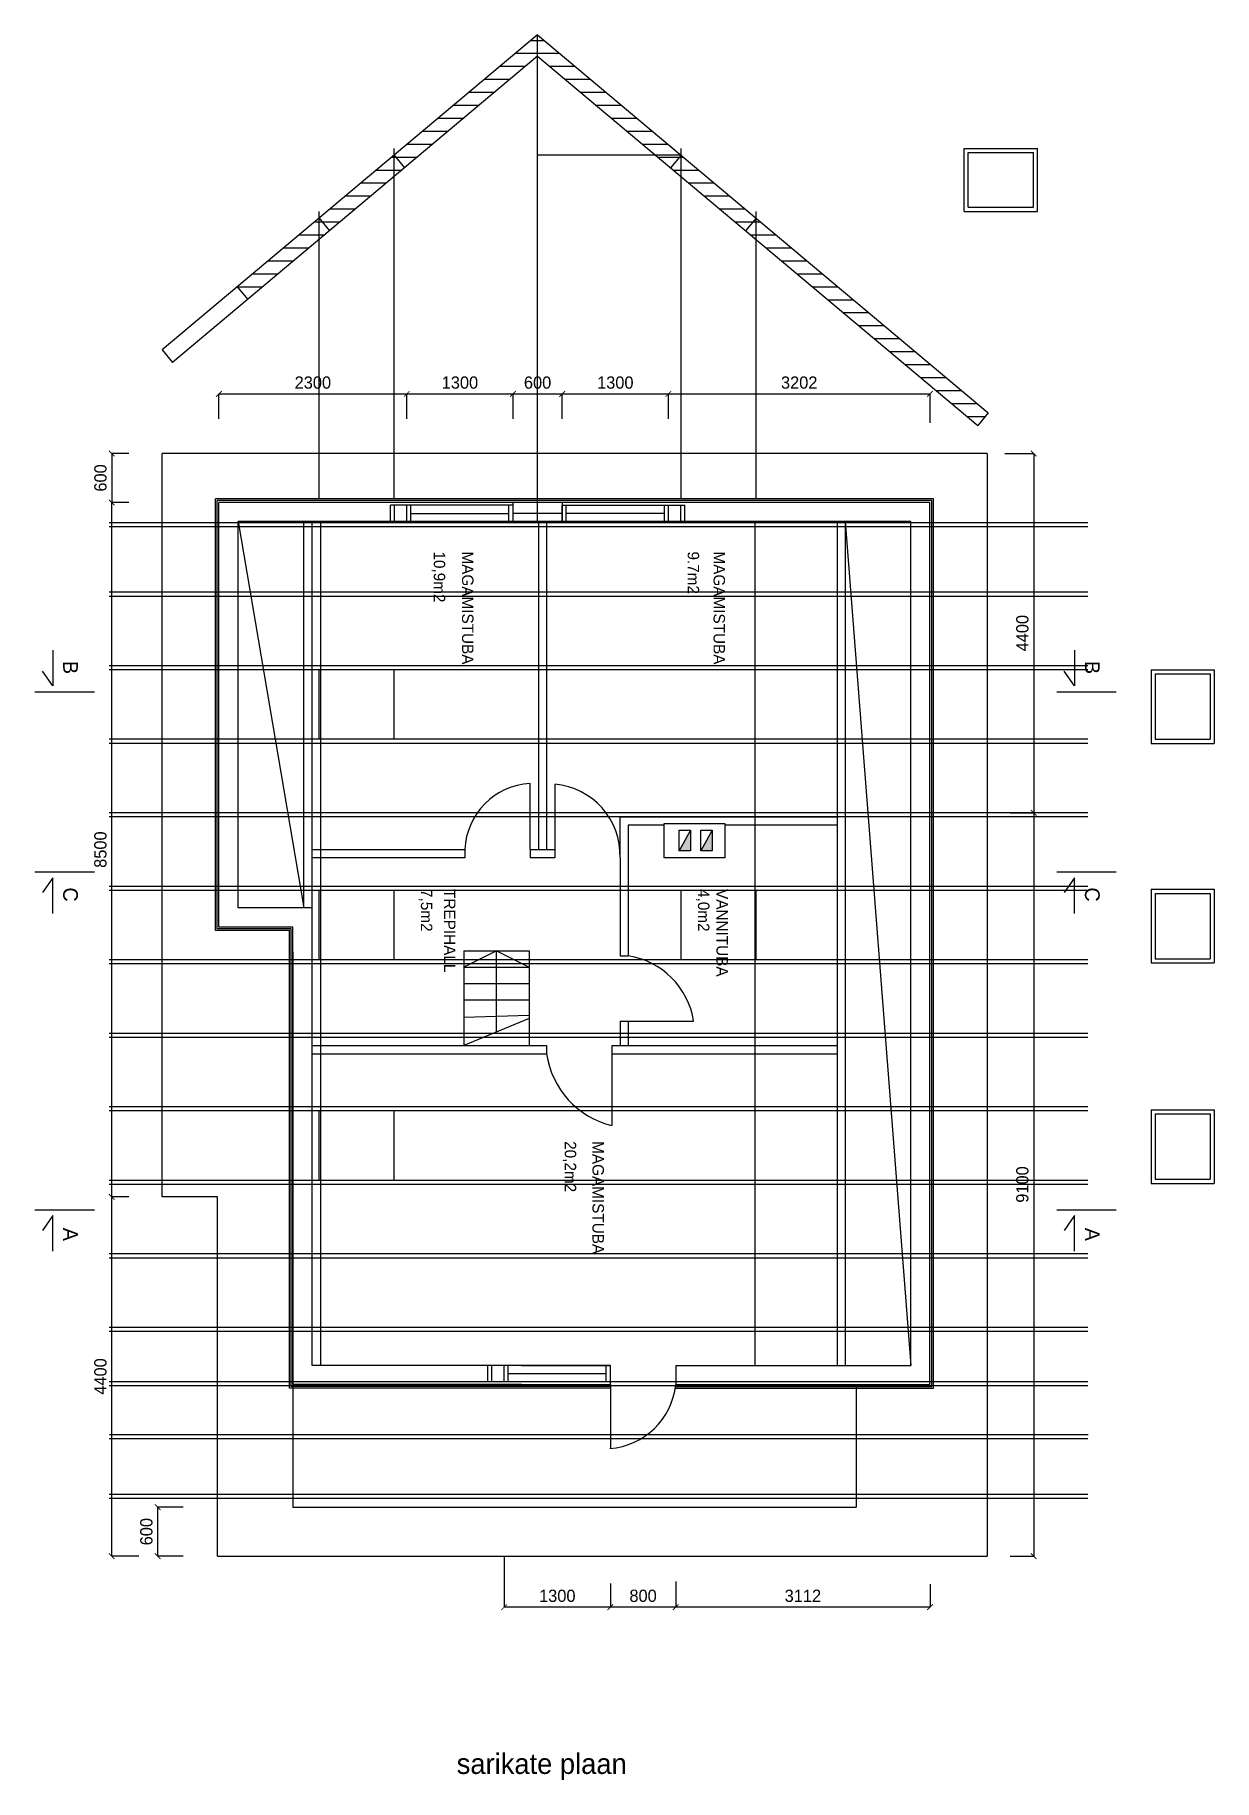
# Model space of a CAD drawing. Header units: millimetres. Extents: x -183747 to 314141, y 291435 to 411008.
# Drawn here: x 173810 to 188243, y 370741 to 392106 of the extents above; entities that cross this region are included whole.
import ezdxf

# ---------------------------------------------------------------- set-up
doc = ezdxf.new("R2010")
doc.units = ezdxf.units.MM
for name, color, linetype in [('kivivooder', 254, 'Continuous'), ('kollane', 5, 'Continuous'), ('pun', 1, 'Continuous'), ('TEKST', 7, 'Continuous'), ('uks', 5, 'Continuous')]:
    doc.layers.add(name, color=color, linetype=linetype)
doc.dimstyles.new('ISO-25', dxfattribs={"dimtxt": 2.5, "dimasz": 2.5, "dimexe": 1.25, "dimexo": 0.625, "dimgap": 6.25, "dimtad": 1, "dimdec": 0, "dimtxsty": 'Standard', "dimcen": 2.5, "dimadec": 0, "dimazin": 0, "dimtfac": 1, "dimtdec": 0, "dimtmove": 0, "dimatfit": 3, "dimfxl": 0, "dimarcsym": 0})

msp = doc.modelspace()

# ---------------------------------------------------------------- texts
at = {"layer": 'TEKST'}
msp.add_text('sarikate plaan', height=250, dxfattribs=at).set_placement((178972.65919, 370816.15691))
at = {"layer": 'uks'}
for s, height, p in [('10,9m2', 140, (178691.88086, 385782.16587)), ('MAGAMISTUBA', 140, (179037.66926, 385782.16587)), ('9.7m2', 140, (181800.05455, 385782.16587)), ('MAGAMISTUBA', 140, (182116.57015, 385782.16587)), ('B', 180, (174155.87264, 384441.65611)), ('B', 180, (186662.78639, 384441.65611)), ('C', 180, (174155.87264, 381668.81942)), ('7,5m2', 140, (178534.52188, 381648.91793)), ('TREPIHALL', 140, (178817.08306, 381648.91793)), ('4,0m2', 140, (181925.9463, 381648.91793)), ('VANNITUBA', 140, (182151.99532, 381648.91793)), ('C', 180, (186662.78639, 381668.81942)), ('20,2m2', 140, (180295.24234, 378562.75907)), ('MAGAMISTUBA', 140, (180634.31588, 378562.75907)), ('A', 180, (174155.87264, 377502.42199)), ('A', 180, (186662.78639, 377502.42199))]:
    msp.add_text(s, height=height, rotation=270, dxfattribs=at).set_placement(p)

# ---------------------------------------------------------------- blocks, each defined once
blk = doc.blocks.new('_ArchTick')
at = {"color": 0, "linetype": 'ByBlock', "const_width": 0.15}
blk.add_lwpolyline([(-0.5, -0.5), (0.5, 0.5)], dxfattribs=at)
blk = doc.blocks.new('*D180')
at = {"layer": 'Defpoints', "color": 0}
for p in [(179554, 373482), (180854, 373152), (179554, 372858)]:
    blk.add_point(p, dxfattribs=at)
at = {"layer": 'pun', "color": 0, "lineweight": -2}
for p, q in [((179554, 373476), (179554, 372857)), ((180854, 373146), (180854, 372857)), ((180854, 372858), (179554, 372858))]:
    blk.add_line(p, q, dxfattribs=at)
at = {"layer": 'pun', "color": 0, "lineweight": -2, "xscale": 70, "yscale": 70, "zscale": 70, "rotation": 180}
blk.add_blockref('_ArchTick', (179554, 372858), dxfattribs=at)
at = {"layer": 'pun', "color": 0, "lineweight": -2, "xscale": 70, "yscale": 70, "zscale": 70}
blk.add_blockref('_ArchTick', (180854, 372858), dxfattribs=at)
at = {"layer": 'pun', "color": 0, "insert": (180204, 372996), "char_height": 150, "attachment_point": 5}
blk.add_mtext('1300', dxfattribs=at)
blk = doc.blocks.new('*D179')
at = {"layer": 'Defpoints', "color": 0}
for p in [(181654, 373180), (184766, 373148), (181654, 372858)]:
    blk.add_point(p, dxfattribs=at)
at = {"layer": 'pun', "color": 0, "lineweight": -2}
for p, q in [((181654, 373174), (181654, 372857)), ((184766, 373141), (184766, 372857)), ((184766, 372858), (181654, 372858))]:
    blk.add_line(p, q, dxfattribs=at)
at = {"layer": 'pun', "color": 0, "lineweight": -2, "xscale": 70, "yscale": 70, "zscale": 70, "rotation": 180}
blk.add_blockref('_ArchTick', (181654, 372858), dxfattribs=at)
at = {"layer": 'pun', "color": 0, "lineweight": -2, "xscale": 70, "yscale": 70, "zscale": 70}
blk.add_blockref('_ArchTick', (184766, 372858), dxfattribs=at)
at = {"layer": 'pun', "color": 0, "insert": (183210, 372996), "char_height": 150, "attachment_point": 5}
blk.add_mtext('3112', dxfattribs=at)
blk = doc.blocks.new('*D178')
at = {"layer": 'Defpoints', "color": 0}
for p in [(180854, 373152), (181654, 373180), (180854, 372858)]:
    blk.add_point(p, dxfattribs=at)
at = {"layer": 'pun', "color": 0, "lineweight": -2}
for p, q in [((180854, 373146), (180854, 372857)), ((181654, 373174), (181654, 372857)), ((181654, 372858), (180854, 372858))]:
    blk.add_line(p, q, dxfattribs=at)
at = {"layer": 'pun', "color": 0, "lineweight": -2, "xscale": 70, "yscale": 70, "zscale": 70, "rotation": 180}
blk.add_blockref('_ArchTick', (180854, 372858), dxfattribs=at)
at = {"layer": 'pun', "color": 0, "lineweight": -2, "xscale": 70, "yscale": 70, "zscale": 70}
blk.add_blockref('_ArchTick', (181654, 372858), dxfattribs=at)
at = {"layer": 'pun', "color": 0, "insert": (181254, 372996), "char_height": 150, "attachment_point": 5}
blk.add_mtext('800', dxfattribs=at)
blk = doc.blocks.new('*D177')
at = {"layer": 'Defpoints', "color": 0}
for p in [(175631, 374082), (175312, 373482), (175631, 373482)]:
    blk.add_point(p, dxfattribs=at)
at = {"layer": 'pun', "color": 0, "lineweight": -2}
for p, q in [((175624, 374082), (175311, 374082)), ((175312, 374082), (175312, 373482)), ((175624, 373482), (175311, 373482))]:
    blk.add_line(p, q, dxfattribs=at)
at = {"layer": 'pun', "color": 0, "lineweight": -2, "xscale": 70, "yscale": 70, "zscale": 70}
for p, rotation in [((175312, 374082), 90), ((175312, 373482), 270)]:
    blk.add_blockref('_ArchTick', p, dxfattribs=dict(at, rotation=rotation))
at = {"layer": 'pun', "color": 0, "insert": (175175, 373782), "char_height": 150, "attachment_point": 5, "rotation": 90}
blk.add_mtext('600', dxfattribs=at)
blk = doc.blocks.new('*D176')
at = {"layer": 'Defpoints', "color": 0}
for p in [(174967, 377882), (174749, 373482), (175090, 373482)]:
    blk.add_point(p, dxfattribs=at)
at = {"layer": 'pun', "color": 0, "lineweight": -2}
for p, q in [((174961, 377882), (174748, 377882)), ((174749, 377882), (174749, 373482)), ((175084, 373482), (174748, 373482))]:
    blk.add_line(p, q, dxfattribs=at)
at = {"layer": 'pun', "color": 0, "lineweight": -2, "xscale": 70, "yscale": 70, "zscale": 70}
for p, rotation in [((174749, 377882), 90), ((174749, 373482), 270)]:
    blk.add_blockref('_ArchTick', p, dxfattribs=dict(at, rotation=rotation))
at = {"layer": 'pun', "color": 0, "insert": (174612, 375682), "char_height": 150, "attachment_point": 5, "rotation": 90}
blk.add_mtext('4400', dxfattribs=at)
blk = doc.blocks.new('*D175')
at = {"layer": 'Defpoints', "color": 0}
for p in [(185742, 382582), (185742, 373482), (186035, 373482)]:
    blk.add_point(p, dxfattribs=at)
at = {"layer": 'pun', "color": 0, "lineweight": -2}
for p, q in [((185748, 382582), (186036, 382582)), ((186035, 382582), (186035, 373482)), ((185748, 373482), (186036, 373482))]:
    blk.add_line(p, q, dxfattribs=at)
at = {"layer": 'pun', "color": 0, "lineweight": -2, "xscale": 70, "yscale": 70, "zscale": 70}
for p, rotation in [((186035, 382582), 90), ((186035, 373482), 270)]:
    blk.add_blockref('_ArchTick', p, dxfattribs=dict(at, rotation=rotation))
at = {"layer": 'pun', "color": 0, "insert": (185897, 378032), "char_height": 150, "attachment_point": 5, "rotation": 90}
blk.add_mtext('9100', dxfattribs=at)
blk = doc.blocks.new('*D174')
at = {"layer": 'Defpoints', "color": 0}
for p in [(184766, 387711), (181564, 387401), (184766, 387351)]:
    blk.add_point(p, dxfattribs=at)
at = {"layer": 'pun', "color": 0, "lineweight": -2}
for p, q in [((181564, 387407), (181564, 387713)), ((181564, 387711), (184766, 387711)), ((184766, 387357), (184766, 387713))]:
    blk.add_line(p, q, dxfattribs=at)
at = {"layer": 'pun', "color": 0, "lineweight": -2, "xscale": 70, "yscale": 70, "zscale": 70, "rotation": 180}
blk.add_blockref('_ArchTick', (181564, 387711), dxfattribs=at)
at = {"layer": 'pun', "color": 0, "lineweight": -2, "xscale": 70, "yscale": 70, "zscale": 70}
blk.add_blockref('_ArchTick', (184766, 387711), dxfattribs=at)
at = {"layer": 'pun', "color": 0, "insert": (183165, 387849), "char_height": 150, "attachment_point": 5}
blk.add_mtext('3202', dxfattribs=at)
blk = doc.blocks.new('*D173')
at = {"layer": 'Defpoints', "color": 0}
for p in [(179662, 387711), (178362, 387401), (179662, 387401)]:
    blk.add_point(p, dxfattribs=at)
at = {"layer": 'pun', "color": 0, "lineweight": -2}
for p, q in [((178362, 387407), (178362, 387713)), ((178362, 387711), (179662, 387711)), ((179662, 387407), (179662, 387713))]:
    blk.add_line(p, q, dxfattribs=at)
at = {"layer": 'pun', "color": 0, "lineweight": -2, "xscale": 70, "yscale": 70, "zscale": 70, "rotation": 180}
blk.add_blockref('_ArchTick', (178362, 387711), dxfattribs=at)
at = {"layer": 'pun', "color": 0, "lineweight": -2, "xscale": 70, "yscale": 70, "zscale": 70}
blk.add_blockref('_ArchTick', (179662, 387711), dxfattribs=at)
at = {"layer": 'pun', "color": 0, "insert": (179012, 387849), "char_height": 150, "attachment_point": 5}
blk.add_mtext('1300', dxfattribs=at)
blk = doc.blocks.new('*D172')
at = {"layer": 'Defpoints', "color": 0}
for p in [(180264, 387711), (179662, 387401), (180264, 387401)]:
    blk.add_point(p, dxfattribs=at)
at = {"layer": 'pun', "color": 0, "lineweight": -2}
for p, q in [((179662, 387407), (179662, 387713)), ((179662, 387711), (180264, 387711)), ((180264, 387407), (180264, 387713))]:
    blk.add_line(p, q, dxfattribs=at)
at = {"layer": 'pun', "color": 0, "lineweight": -2, "xscale": 70, "yscale": 70, "zscale": 70, "rotation": 180}
blk.add_blockref('_ArchTick', (179662, 387711), dxfattribs=at)
at = {"layer": 'pun', "color": 0, "lineweight": -2, "xscale": 70, "yscale": 70, "zscale": 70}
blk.add_blockref('_ArchTick', (180264, 387711), dxfattribs=at)
at = {"layer": 'pun', "color": 0, "insert": (179963, 387849), "char_height": 150, "attachment_point": 5}
blk.add_mtext('600', dxfattribs=at)
blk = doc.blocks.new('*D171')
at = {"layer": 'Defpoints', "color": 0}
for p in [(181564, 387711), (180264, 387401), (181564, 387401)]:
    blk.add_point(p, dxfattribs=at)
at = {"layer": 'pun', "color": 0, "lineweight": -2}
for p, q in [((180264, 387407), (180264, 387713)), ((180264, 387711), (181564, 387711)), ((181564, 387407), (181564, 387713))]:
    blk.add_line(p, q, dxfattribs=at)
at = {"layer": 'pun', "color": 0, "lineweight": -2, "xscale": 70, "yscale": 70, "zscale": 70, "rotation": 180}
blk.add_blockref('_ArchTick', (180264, 387711), dxfattribs=at)
at = {"layer": 'pun', "color": 0, "lineweight": -2, "xscale": 70, "yscale": 70, "zscale": 70}
blk.add_blockref('_ArchTick', (181564, 387711), dxfattribs=at)
at = {"layer": 'pun', "color": 0, "insert": (180914, 387849), "char_height": 150, "attachment_point": 5}
blk.add_mtext('1300', dxfattribs=at)
blk = doc.blocks.new('*D170')
at = {"layer": 'Defpoints', "color": 0}
for p in [(185676, 386982), (185742, 382582), (186035, 382582)]:
    blk.add_point(p, dxfattribs=at)
at = {"layer": 'pun', "color": 0, "lineweight": -2}
for p, q in [((185682, 386982), (186036, 386982)), ((186035, 386982), (186035, 382582)), ((185748, 382582), (186036, 382582))]:
    blk.add_line(p, q, dxfattribs=at)
at = {"layer": 'pun', "color": 0, "lineweight": -2, "xscale": 70, "yscale": 70, "zscale": 70}
for p, rotation in [((186035, 386982), 90), ((186035, 382582), 270)]:
    blk.add_blockref('_ArchTick', p, dxfattribs=dict(at, rotation=rotation))
at = {"layer": 'pun', "color": 0, "insert": (185897, 384782), "char_height": 150, "attachment_point": 5, "rotation": 90}
blk.add_mtext('4400', dxfattribs=at)
blk = doc.blocks.new('*D169')
at = {"layer": 'Defpoints', "color": 0}
for p in [(174967, 386982), (174750, 386382), (174967, 386382)]:
    blk.add_point(p, dxfattribs=at)
at = {"layer": 'pun', "color": 0, "lineweight": -2}
for p, q in [((174961, 386982), (174749, 386982)), ((174750, 386982), (174750, 386382)), ((174961, 386382), (174749, 386382))]:
    blk.add_line(p, q, dxfattribs=at)
at = {"layer": 'pun', "color": 0, "lineweight": -2, "xscale": 70, "yscale": 70, "zscale": 70}
for p, rotation in [((174750, 386982), 90), ((174750, 386382), 270)]:
    blk.add_blockref('_ArchTick', p, dxfattribs=dict(at, rotation=rotation))
at = {"layer": 'pun', "color": 0, "insert": (174613, 386682), "char_height": 150, "attachment_point": 5, "rotation": 90}
blk.add_mtext('600', dxfattribs=at)
blk = doc.blocks.new('*D168')
at = {"layer": 'Defpoints', "color": 0}
for p in [(174967, 386382), (174749, 377882), (174967, 377882)]:
    blk.add_point(p, dxfattribs=at)
at = {"layer": 'pun', "color": 0, "lineweight": -2}
for p, q in [((174961, 386382), (174748, 386382)), ((174749, 386382), (174749, 377882)), ((174961, 377882), (174748, 377882))]:
    blk.add_line(p, q, dxfattribs=at)
at = {"layer": 'pun', "color": 0, "lineweight": -2, "xscale": 70, "yscale": 70, "zscale": 70}
for p, rotation in [((174749, 386382), 90), ((174749, 377882), 270)]:
    blk.add_blockref('_ArchTick', p, dxfattribs=dict(at, rotation=rotation))
at = {"layer": 'pun', "color": 0, "insert": (174612, 382132), "char_height": 150, "attachment_point": 5, "rotation": 90}
blk.add_mtext('8500', dxfattribs=at)
blk = doc.blocks.new('*D167')
at = {"layer": 'Defpoints', "color": 0}
for p in [(178362, 387711), (176062, 387401), (178362, 387401)]:
    blk.add_point(p, dxfattribs=at)
at = {"layer": 'pun', "color": 0, "lineweight": -2}
for p, q in [((176062, 387407), (176062, 387713)), ((176062, 387711), (178362, 387711)), ((178362, 387407), (178362, 387713))]:
    blk.add_line(p, q, dxfattribs=at)
at = {"layer": 'pun', "color": 0, "lineweight": -2, "xscale": 70, "yscale": 70, "zscale": 70, "rotation": 180}
blk.add_blockref('_ArchTick', (176062, 387711), dxfattribs=at)
at = {"layer": 'pun', "color": 0, "lineweight": -2, "xscale": 70, "yscale": 70, "zscale": 70}
blk.add_blockref('_ArchTick', (178362, 387711), dxfattribs=at)
at = {"layer": 'pun', "color": 0, "insert": (177212, 387849), "char_height": 150, "attachment_point": 5}
blk.add_mtext('2300', dxfattribs=at)

# ---------------------------------------------------------------- dimensions: what is measured, and where the dimension line sits
at = {"layer": 'pun'}
dim = msp.add_linear_dim(base=(178361.99607, 387711.41034), p1=(176061.99607, 387400.98203), p2=(178361.99607, 387400.98203), dimstyle='ISO-25', override={"dimtxt": 150, "dimasz": 70, "dimexo": 6.25, "dimgap": 62.5, "dimblk1": 'ArchTick', "dimblk2": 'ArchTick', "dimsah": 1, "dimtix": 1}, dxfattribs=at)
dim.commit()
dim.dimension.update_dxf_attribs({"geometry": '*D167', "text_midpoint": (177211.99607, 387711.41034), "dimtype": 160})
for base, p1, p2, picture, middle in [((179661.99607, 387711.41034), (178361.99607, 387400.98203), (179661.99607, 387400.98203), '*D173', (179011.99607, 387848.91034)), ((181563.87107, 387711.41034), (180263.87107, 387400.98203), (181563.87107, 387400.98203), '*D171', (180913.87107, 387848.91034)), ((184765.55664, 387711.41034), (181563.87107, 387400.98203), (184765.55664, 387350.67606), '*D174', (183164.71385, 387848.91034)), ((179553.55664, 372858.05329), (180853.55664, 373151.76714), (179553.55664, 373482.44178), '*D180', (180203.55664, 372995.55329)), ((180853.55664, 372858.05329), (181653.55664, 373180.39027), (180853.55664, 373151.76714), '*D178', (181253.55664, 372995.55329)), ((181653.55664, 372858.05329), (184765.55664, 373147.72376), (181653.55664, 373180.39027), '*D179', (183209.55664, 372995.55329))]:
    dim = msp.add_linear_dim(base=base, p1=p1, p2=p2, dimstyle='ISO-25', override={"dimtxt": 150, "dimasz": 70, "dimexo": 6.25, "dimgap": 62.5, "dimblk1": 'ArchTick', "dimblk2": 'ArchTick', "dimsah": 1, "dimtix": 1}, dxfattribs=at)
    dim.commit()
    dim.dimension.update_dxf_attribs({"geometry": picture, "text_midpoint": middle})
dim = msp.add_linear_dim(base=(180263.87107, 387711.41034), p1=(179661.99607, 387400.98203), p2=(180263.87107, 387400.98203), text='600', dimstyle='ISO-25', override={"dimtxt": 150, "dimasz": 70, "dimexo": 6.25, "dimgap": 62.5, "dimblk1": 'ArchTick', "dimblk2": 'ArchTick', "dimsah": 1, "dimtix": 1}, dxfattribs=at)
dim.commit()
dim.dimension.update_dxf_attribs({"geometry": '*D172', "text_midpoint": (179962.93357, 387848.91034)})
for base, p1, p2, picture, middle in [((174750.40435, 386382.44178), (174967.01123, 386982.44178), (174967.01123, 386382.44178), '*D169', (174612.90435, 386682.44178)), ((186034.60938, 382582.44178), (185676.14685, 386982.44178), (185741.93833, 382582.44178), '*D170', (185897.10938, 384782.44178)), ((174749.15435, 377882.44178), (174967.01123, 386382.44178), (174967.01123, 377882.44178), '*D168', (174611.65435, 382132.44178)), ((186034.60938, 373482.44178), (185741.93833, 382582.44178), (185741.93833, 373482.44178), '*D175', (185897.10938, 378032.44178)), ((174749.15435, 373482.44178), (174967.01123, 377882.44178), (175089.83161, 373482.44178), '*D176', (174611.65435, 375682.44178))]:
    dim = msp.add_linear_dim(base=base, p1=p1, p2=p2, angle=270, dimstyle='ISO-25', override={"dimtxt": 150, "dimasz": 70, "dimexo": 6.25, "dimgap": 62.5, "dimblk1": 'ArchTick', "dimblk2": 'ArchTick', "dimsah": 1, "dimtix": 1}, dxfattribs=at)
    dim.commit()
    dim.dimension.update_dxf_attribs({"geometry": picture, "text_midpoint": middle})
dim = msp.add_linear_dim(base=(175312.48143, 373482.44178), p1=(175630.5315, 374082.44178), p2=(175630.5315, 373482.44178), angle=270, dimstyle='ISO-25', override={"dimtxt": 150, "dimasz": 70, "dimexo": 6.25, "dimgap": 62.5, "dimblk1": 'ArchTick', "dimblk2": 'ArchTick', "dimsah": 1, "dimtix": 1}, dxfattribs=at)
dim.commit()
dim.dimension.update_dxf_attribs({"geometry": '*D177', "text_midpoint": (175312.48143, 373782.44178), "dimtype": 160})

# ---------------------------------------------------------------- hatches: boundary and pattern name
at = {"layer": 'pun'}
h = msp.add_hatch(dxfattribs=at)
h.set_pattern_fill('ANSI31', color=256, scale=50, angle=-45, style=0)
h.set_pattern_definition([(360, (203106.65, 424583.05), (4e-14, 158.75), [])])
h.paths.add_polyline_path([(179962.93348, 392106.09217), (179962.93348, 391845.01071), (185349.89595, 387324.81249), (185478.45347, 387478.02138)])
h.paths.add_polyline_path([(179962.93348, 391845.01071), (179962.93348, 392106.09217), (176285.92015, 389020.71164), (176414.47767, 388867.50275)])
at = {"layer": 'uks'}
h = msp.add_hatch(color=256, dxfattribs=at)
h.paths.add_polyline_path([(182099.80552, 382368.49785), (181959.98735, 382116.4558), (182099.80552, 382116.4558)])
h.paths.add_polyline_path([(181834.15088, 382368.49785), (181694.33271, 382116.4558), (181834.15088, 382116.4558)])

# ---------------------------------------------------------------- linework, layer by layer
for p, q in [((179962.93357, 392106.09225), (175366.66691, 388249.36659)), ((179962.93348, 391845.01071), (179962.93348, 392106.09217)), ((179962.93348, 391845.01071), (179962.93348, 392106.09217)), ((179962.93348, 391845.01071), (179962.93348, 392106.09217)), ((179962.93348, 391845.01071), (179962.93348, 392106.09217)), ((179962.93348, 392106.09217), (185478.45347, 387478.02138)), ((179962.93357, 391845.01079), (179962.93357, 392106.09225)), ((179962.93357, 391845.01079), (179962.93357, 392106.09225)), ((179962.93357, 391845.01079), (179962.93357, 392106.09225)), ((179962.93357, 391845.01079), (179962.93357, 392106.09225)), ((179962.93357, 391845.01079), (175495.22443, 388096.1577)), ((179962.93348, 391845.01071), (185349.89595, 387324.81249)), ((178206.94529, 390632.64297), (178335.50281, 390479.43408)), ((181718.92193, 390632.64291), (181590.36441, 390479.43402)), ((177287.69196, 389861.29784), (177416.24948, 389708.08895)), ((182638.17526, 389861.29777), (182509.61774, 389708.08889)), ((176285.92024, 389020.71172), (176414.47777, 388867.50283)), ((175366.66691, 388249.36659), (175495.22443, 388096.1577)), ((185478.45347, 387478.02138), (185349.89595, 387324.81249)), ((176966.80664, 386424.44178), (176019.99607, 386424.44178)), ((176019.99607, 381140.44178), (176019.99607, 386424.44178)), ((176966.80664, 386404.44178), (176039.99607, 386404.44178)), ((176039.99607, 381160.44178), (176039.99607, 386404.44178)), ((176966.80664, 386382.44178), (176061.99607, 386382.44178)), ((176061.99607, 381182.44178), (176061.99607, 386382.44178)), ((184807.55664, 386424.44178), (176966.80664, 386424.44178)), ((184787.55664, 386404.44178), (176966.80664, 386404.44178)), ((184765.55664, 386382.44178), (176966.80664, 386382.44178)), ((179661.99607, 386147.44178), (179661.99607, 386382.44178)), ((180263.87107, 386382.44178), (180263.87107, 386147.44178)), ((184765.55664, 375582.44178), (184765.55664, 386382.44178)), ((184787.55664, 375560.44178), (184787.55664, 386404.44178)), ((184807.55664, 375540.44178), (184807.55664, 386424.44178)), ((176966.80664, 386147.44178), (176296.99607, 386147.44178)), ((176296.99607, 381417.44178), (176296.99607, 386147.44178)), ((184530.55664, 386147.44178), (176966.80664, 386147.44178)), ((177101.80664, 381417.44178), (177101.80664, 386147.44178)), ((177201.80664, 381417.44178), (177201.80664, 386147.44178)), ((179972.83473, 386147.44178), (179972.83473, 382132.44178)), ((180072.83473, 386147.44178), (180072.83473, 382132.44178)), ((183628.87107, 386147.44178), (183628.87107, 382047.44178)), ((183728.87107, 386147.44178), (183728.87107, 375817.44178)), ((184530.55664, 375817.44178), (184530.55664, 386147.44178)), ((180972.83473, 382032.44178), (180972.83473, 382532.44178)), ((180972.83473, 382532.44178), (183628.87107, 382532.44178)), ((181072.83473, 382432.44178), (181072.83473, 380832.44178)), ((181512.56925, 382432.44178), (181072.83473, 382432.44178)), ((183628.87107, 382432.44178), (182253.60559, 382432.44178)), ((177201.80664, 382132.44178), (179072.83473, 382132.44178)), ((179072.83473, 382032.44178), (177201.80664, 382032.44178)), ((179026.85239, 382032.44178), (177216.80664, 382032.44178)), ((179072.83473, 382132.44178), (179072.83473, 382032.44178)), ((179872.83473, 382132.44178), (179872.83473, 382032.44178)), ((179872.83473, 382132.44178), (180172.83473, 382132.44178)), ((180172.83473, 382032.44178), (179872.83473, 382032.44178)), ((180172.83473, 382132.44178), (180172.83473, 382032.44178)), ((180972.83473, 382032.44178), (180972.83473, 380832.44178)), ((183628.87107, 382047.44178), (183628.87107, 375817.44178)), ((177201.80664, 381417.44178), (176296.99607, 381417.44178)), ((177201.80664, 375817.44178), (177201.80664, 381417.44178)), ((176944.80664, 381160.44178), (176039.99607, 381160.44178)), ((176966.80664, 381182.44178), (176061.99607, 381182.44178)), ((176944.80664, 375560.44178), (176944.80664, 381160.44178)), ((176966.80664, 380882.44178), (176966.80664, 381182.44178)), ((176966.80664, 375582.44178), (176966.80664, 381182.44178)), ((176924.80664, 381140.44178), (176019.99607, 381140.44178)), ((176924.80664, 375540.44178), (176924.80664, 381140.44178)), ((180972.83473, 380832.44178), (181072.83473, 380832.44178)), ((176966.80664, 379982.44178), (176966.80664, 376329.81878)), ((180972.83473, 380032.44178), (181072.83473, 380032.44178)), ((180972.83473, 380032.44178), (180972.83473, 379732.44178)), ((181072.83473, 380032.44178), (181072.83473, 379732.44178)), ((177201.80664, 379732.44178), (180072.83473, 379732.44178)), ((177216.80664, 379732.44178), (177813.87107, 379732.44178)), ((180072.83473, 379732.44178), (180072.83473, 379632.44178)), ((180872.83473, 379732.44178), (180872.83473, 379632.44178)), ((180872.83473, 379732.44178), (183628.87107, 379732.44178)), ((177201.80664, 379632.44178), (180072.83473, 379632.44178)), ((180872.83473, 379632.44178), (183628.87107, 379632.44178)), ((176966.80664, 376329.81878), (176966.80664, 375582.44178)), ((179765.55664, 375817.44178), (177201.80664, 375817.44178)), ((179765.69163, 375817.44174), (180853.69163, 375816.81674)), ((180853.55664, 375582.44178), (180853.55664, 375816.81682)), ((181653.55664, 375817.44178), (184530.55664, 375817.44178)), ((181653.55664, 375817.44178), (181653.55664, 375582.44178)), ((180853.55664, 375540.44178), (176924.80664, 375540.44178)), ((180853.55664, 375560.44178), (176944.80664, 375560.44178)), ((176966.80664, 375582.44178), (176966.80664, 374082.44178)), ((179765.55664, 375582.44178), (176966.80664, 375582.44178)), ((179765.55664, 375582.44178), (180853.55664, 375581.81678)), ((181653.55664, 375582.44178), (184765.55664, 375582.44178)), ((181653.55664, 375560.44178), (184787.55664, 375560.44178)), ((181653.55664, 375540.44178), (184807.55664, 375540.44178)), ((183863.87107, 375582.44178), (183863.87107, 374082.44178)), ((176966.80664, 374082.44178), (183863.87107, 374082.44178))]:
    msp.add_line(p, q)
for points in [[(182253.60559, 382452.51187), (182253.60559, 382032.44178), (181512.56925, 382032.44178), (181512.56925, 382452.51187)], [(181834.15088, 382368.49785), (181834.15088, 382116.4558), (181694.33271, 382116.4558), (181694.33271, 382368.49785)], [(182099.80552, 382368.49785), (182099.80552, 382116.4558), (181959.98735, 382116.4558), (181959.98735, 382368.49785)]]:
    msp.add_lwpolyline(points, close=True)
at = {"layer": 'kivivooder'}
for p, q in [((179962.93357, 386147.44178), (179962.93357, 391845.01063)), ((178206.94521, 386424.44178), (178206.94521, 390716.55287)), ((181718.92193, 390632.64291), (179962.93357, 390632.64291)), ((181718.92193, 386424.44178), (181718.92193, 390716.55287)), ((185183.01573, 389945.20774), (185183.01573, 390716.55287)), ((185183.01573, 390716.55287), (186083.01573, 390716.55287)), ((185233.01573, 389995.20774), (185233.01573, 390666.55287)), ((185233.01573, 390666.55287), (186033.01573, 390666.55287)), ((186033.01573, 389995.20774), (186033.01573, 390666.55287)), ((186083.01573, 389945.20774), (186083.01573, 390716.55287)), ((177287.69188, 386424.44178), (177287.69188, 389945.20774)), ((182638.17526, 386424.44178), (182638.17526, 389945.20774)), ((185183.01573, 389945.20774), (186083.01573, 389945.20774)), ((185233.01573, 389995.20774), (186033.01573, 389995.20774)), ((179661.99607, 386347.44178), (178161.37107, 386347.44178)), ((178161.37107, 386147.44178), (178161.37107, 386347.44178)), ((178211.37107, 386147.44178), (178211.37107, 386347.44178)), ((178361.37107, 386147.44178), (178361.37107, 386347.44178)), ((178411.37107, 386147.44178), (178411.37107, 386347.44178)), ((179611.37107, 386147.44178), (179611.37107, 386347.44178)), ((179661.99607, 386147.44178), (179661.99607, 386347.44178)), ((180263.87107, 386347.44178), (181764.49607, 386347.44178)), ((180263.87107, 386147.44178), (180263.87107, 386347.44178)), ((180314.49607, 386147.44178), (180314.49607, 386347.44178)), ((181514.49607, 386147.44178), (181514.49607, 386347.44178)), ((181564.49607, 386147.44178), (181564.49607, 386347.44178)), ((181714.49607, 386147.44178), (181714.49607, 386347.44178)), ((181764.49607, 386147.44178), (181764.49607, 386347.44178)), ((179661.99607, 386147.44178), (178161.37107, 386147.44178)), ((178411.37107, 386247.44178), (179611.37107, 386247.44178)), ((180263.87107, 386247.44178), (179661.99607, 386247.44178)), ((180263.87107, 386147.44178), (181764.49607, 386147.44178)), ((181514.49607, 386247.44178), (180314.49607, 386247.44178)), ((177287.69188, 383482.42426), (177287.69188, 384332.42426)), ((178206.94521, 383482.42426), (178206.94521, 384332.42426)), ((187471.82265, 384332.42426), (187471.82265, 383432.42426)), ((187471.82265, 384332.42426), (188243.16778, 384332.42426)), ((187521.82265, 384282.42426), (187521.82265, 383482.42426)), ((187521.82265, 384282.42426), (188193.16778, 384282.42426)), ((188193.16778, 384282.42426), (188193.16778, 383482.42426)), ((188243.16778, 384332.42426), (188243.16778, 383432.42426)), ((187471.82265, 383432.42426), (188243.16778, 383432.42426)), ((187521.82265, 383482.42426), (188193.16778, 383482.42426)), ((177287.69188, 380782.42426), (177287.69188, 381632.42426)), ((178206.94521, 380782.42426), (178206.94521, 381632.42426)), ((181718.92193, 380782.42426), (181718.92193, 381632.42426)), ((182638.17526, 380782.42426), (182638.17526, 381632.42426)), ((187471.82265, 381646.3885), (188243.16778, 381646.3885)), ((187471.82265, 381646.3885), (187471.82265, 380746.3885)), ((187521.82265, 381596.3885), (188193.16778, 381596.3885)), ((187521.82265, 381596.3885), (187521.82265, 380796.3885)), ((188193.16778, 381596.3885), (188193.16778, 380796.3885)), ((188243.16778, 381646.3885), (188243.16778, 380746.3885)), ((187471.82265, 380746.3885), (188243.16778, 380746.3885)), ((187521.82265, 380796.3885), (188193.16778, 380796.3885)), ((177287.69188, 378082.42426), (177287.69188, 378932.42426)), ((178206.94521, 378082.42426), (178206.94521, 378932.42426)), ((187471.82265, 378946.3885), (187471.82265, 378046.3885)), ((187471.82265, 378946.3885), (188243.16778, 378946.3885)), ((187521.82265, 378896.3885), (187521.82265, 378096.3885)), ((187521.82265, 378896.3885), (188193.16778, 378896.3885)), ((188193.16778, 378896.3885), (188193.16778, 378096.3885)), ((188243.16778, 378946.3885), (188243.16778, 378046.3885)), ((187471.82265, 378046.3885), (188243.16778, 378046.3885)), ((187521.82265, 378096.3885), (188193.16778, 378096.3885)), ((179352.93164, 375616.81682), (179352.93164, 375816.81682)), ((180853.55664, 375816.81682), (179352.93164, 375816.81682)), ((179402.93164, 375616.81682), (179402.93164, 375816.81682)), ((179552.93164, 375616.81682), (179552.93164, 375816.81682)), ((179602.93164, 375616.81682), (179602.93164, 375816.81682)), ((180802.93164, 375616.81682), (180802.93164, 375816.81682)), ((180853.55664, 375616.81682), (180853.55664, 375816.81682)), ((180853.55664, 375616.81682), (179352.93164, 375616.81682)), ((179602.93164, 375716.81682), (180802.93164, 375716.81682))]:
    msp.add_line(p, q, dxfattribs=at)
at = {"layer": 'kollane'}
for p, q in [((186697.87107, 386132.42426), (174718.9408, 386132.42426)), ((186697.87107, 386082.42426), (174718.9408, 386082.42426)), ((186697.87107, 385282.42426), (174718.9408, 385282.42426)), ((186697.87107, 385232.42426), (174718.9408, 385232.42426)), ((186697.87107, 384382.42426), (174718.9408, 384382.42426)), ((186697.87107, 384332.42426), (174718.9408, 384332.42426)), ((186697.87107, 383482.42426), (174718.9408, 383482.42426)), ((186697.87107, 383432.42426), (174718.9408, 383432.42426)), ((186697.87107, 382582.42426), (174718.9408, 382582.42426)), ((186697.87107, 382532.42426), (174718.9408, 382532.42426)), ((186697.87107, 381682.42426), (174718.9408, 381682.42426)), ((186697.87107, 381632.42426), (174718.9408, 381632.42426)), ((186697.87107, 380782.42426), (174718.9408, 380782.42426)), ((186697.87107, 380732.42426), (174718.9408, 380732.42426)), ((186697.87107, 379882.42426), (174718.9408, 379882.42426)), ((186697.87107, 379832.42426), (174718.9408, 379832.42426)), ((186697.87107, 378982.42426), (174718.9408, 378982.42426)), ((186697.87107, 378932.42426), (174718.9408, 378932.42426)), ((186697.87107, 378082.42426), (174718.9408, 378082.42426)), ((186697.87107, 378032.42426), (174718.9408, 378032.42426)), ((186697.87107, 377182.42426), (174718.9408, 377182.42426)), ((186697.87107, 377132.42426), (174718.9408, 377132.42426)), ((186697.87107, 376282.42426), (174718.9408, 376282.42426)), ((186697.87107, 376232.42426), (174718.9408, 376232.42426)), ((186699.74607, 375617.44178), (174720.8158, 375617.44178)), ((186699.74607, 375567.44178), (174720.8158, 375567.44178)), ((186701.62107, 374967.44178), (174722.6908, 374967.44178)), ((186699.74607, 374917.44178), (174720.8158, 374917.44178)), ((186697.87107, 374238.03921), (174718.9408, 374238.03921)), ((186697.87107, 374188.03921), (174718.9408, 374188.03921))]:
    msp.add_line(p, q, dxfattribs=at)
at = {"layer": 'pun'}
for p, q in [((176296.99607, 386147.44178), (177101.80664, 381417.44178)), ((177305.62466, 386147.44178), (177305.62466, 375817.44178)), ((182622.11748, 386147.44178), (182622.11748, 375817.44178)), ((183728.87107, 386147.44178), (184530.55664, 375817.44178))]:
    msp.add_line(p, q, dxfattribs=at)
at = {"layer": 'uks'}
for p, q in [((184563.87107, 386982.44178), (175366.80664, 386982.44178)), ((175366.80664, 377882.44178), (175366.80664, 386982.44178)), ((185463.87107, 386982.44178), (175366.80664, 386982.44178)), ((185463.87107, 386982.44178), (185463.87107, 382582.44178)), ((174029.58701, 384573.37172), (174029.58701, 384136.38027)), ((186536.50077, 384573.37172), (186536.50077, 384136.38027)), ((174029.58701, 384136.38027), (173902.29474, 384318.46002)), ((186536.50077, 384136.38027), (186409.20849, 384318.46002)), ((173810.02764, 384063.78597), (174538.75612, 384063.78597)), ((186316.9414, 384063.78597), (187045.66988, 384063.78597)), ((179872.83473, 382132.44178), (179872.83473, 382942.15557)), ((180172.83473, 382932.44178), (180172.83473, 382132.44178)), ((185463.87107, 382582.44178), (185463.87107, 373482.44178)), ((181834.15088, 382368.49785), (181694.33271, 382116.4558)), ((182099.80552, 382368.49785), (181959.98735, 382116.4558)), ((173810.02764, 381859.83467), (174538.75612, 381859.83467)), ((186316.9414, 381859.83467), (187045.66988, 381859.83467)), ((174029.58701, 381787.24037), (173902.29474, 381605.16062)), ((174029.58701, 381350.24892), (174029.58701, 381787.24037)), ((186536.50077, 381787.24037), (186409.20849, 381605.16062)), ((186536.50077, 381350.24892), (186536.50077, 381787.24037)), ((176966.80664, 380882.44178), (176966.80664, 379982.44178)), ((179059.24106, 380891.24972), (179859.24106, 380891.24972)), ((179059.24106, 380891.24972), (179059.24106, 380491.24972)), ((179459.24106, 380891.24972), (179059.24106, 380691.24972)), ((179459.24106, 380491.24972), (179459.24106, 380891.24972)), ((179459.24106, 380891.24972), (179859.24106, 380691.24972)), ((179859.24106, 380891.24972), (179859.24106, 380491.24972)), ((179059.24106, 380691.24972), (179859.24106, 380691.24972)), ((179059.24106, 380491.24972), (179859.24106, 380491.24972)), ((179059.24106, 380491.24972), (179059.24106, 379732.44178)), ((179459.24106, 379898.12721), (179459.24106, 380491.24972)), ((179859.24106, 380491.24972), (179859.24106, 379732.44178)), ((179059.24106, 380291.24972), (179859.24106, 380291.24972)), ((179859.24106, 380102.05008), (179059.24106, 380076.57885)), ((179859.24106, 380063.81263), (179059.24106, 379732.44178)), ((181072.83473, 380032.44178), (181872.83473, 380032.44178)), ((180872.83473, 379632.44178), (180872.83473, 378755.32935)), ((176046.87411, 377882.44178), (175366.80664, 377882.44178)), ((176046.87411, 373482.44178), (176046.87411, 377882.44178)), ((173810.02764, 377723.92581), (174538.75612, 377723.92581)), ((174029.58701, 377651.33151), (173902.29474, 377469.25176)), ((174029.58701, 377214.34006), (174029.58701, 377651.33151)), ((186316.9414, 377723.92581), (187045.66988, 377723.92581)), ((186536.50077, 377651.33151), (186409.20849, 377469.25176)), ((186536.50077, 377214.34006), (186536.50077, 377651.33151)), ((180853.55664, 375581.81678), (180853.55664, 374799.63068)), ((176046.87411, 373482.44178), (185463.87107, 373482.44178)), ((176266.80664, 373482.44178), (185463.87107, 373482.44178))]:
    msp.add_line(p, q, dxfattribs=at)
for centre, radius, start, end in [((179918.6392, 382096.84233), 846.55332, 93.101617877, 177.589874184), ((180098.95784, 382061.21788), 874.35055, 358.11397518, 85.153103493), ((180922.28484, 379881.89189), 962.39824, 8.999857871, 81.000142129), ((181116.4929, 379780.95573), 1054.17208, 188.098890967, 256.635979092), ((180778.72608, 375676.82816), 879.97481, 274.553337223, 353.801659175)]:
    msp.add_arc(centre, radius, start, end, dxfattribs=at)

msp.set_redraw_order([(e.dxf.handle, doc.entitydb.next_handle()) for e in msp.query("TEXT MTEXT ATTDEF DIMENSION ARC_DIMENSION")])  # texts and dimensions are drawn at this point

doc.saveas('drawing.dxf')
